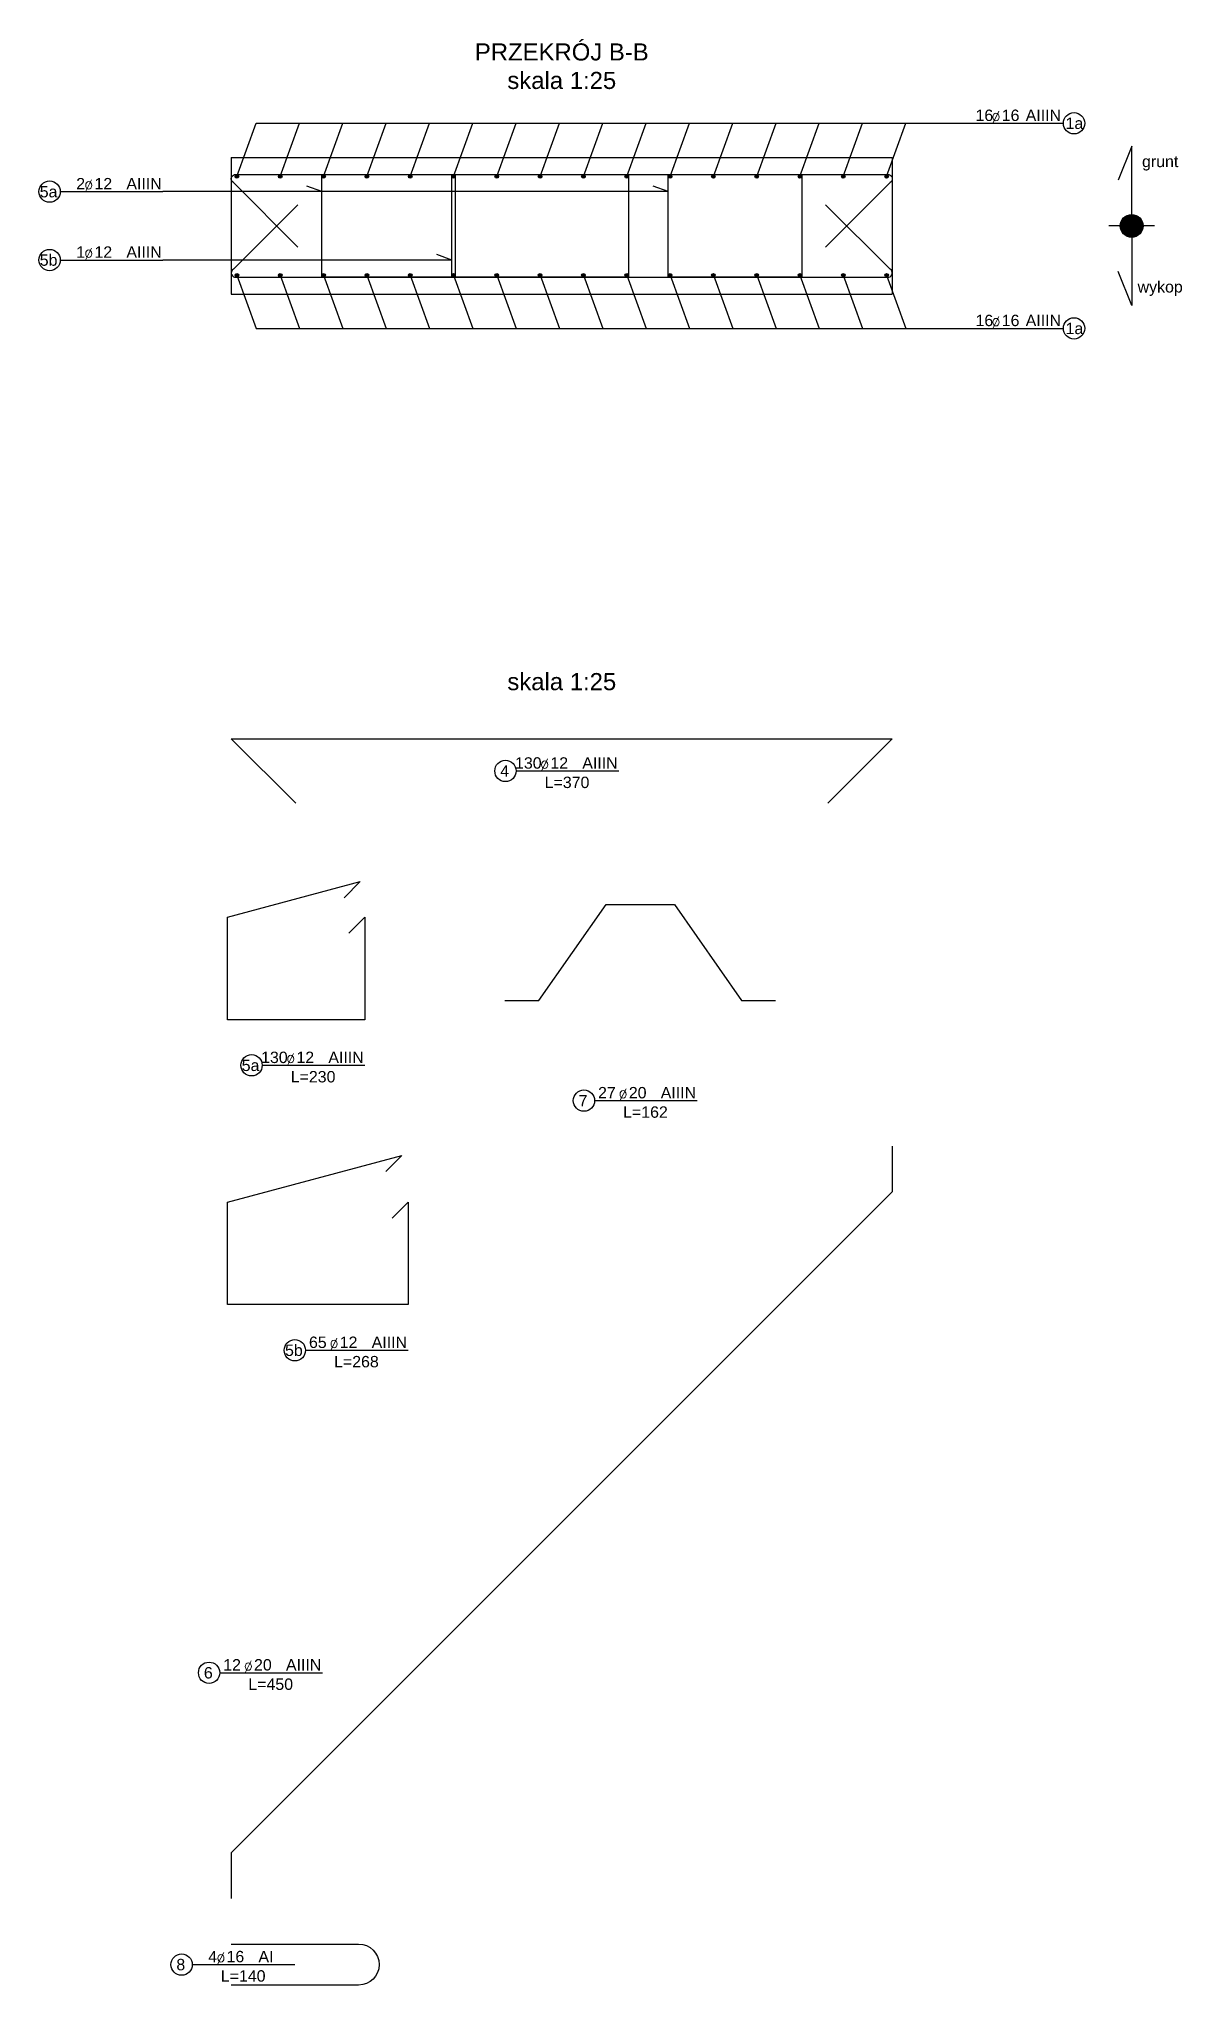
# Model space of a CAD drawing. Extents: x -5264 to 5377, y -10043 to -2374.
# Drawn here: x 4876 to 5377, y -3607 to -2753 of the extents above; entities that cross this region are included whole.
import ezdxf
from ezdxf.enums import TextEntityAlignment as Align

# ---------------------------------------------------------------- set-up
doc = ezdxf.new("R2010")
doc.units = 0
doc.header["$MEASUREMENT"] = 0
for name, color, linetype in [('__SOL-OPISY', 4, 'CONTINUOUS'), ('__SOL-WIDOK', 4, 'CONTINUOUS'), ('__SOL-ZBROJENIE', 3, 'CONTINUOUS')]:
    doc.layers.add(name, color=color, linetype=linetype)
doc.styles.add('ARIAL', font='arial.ttf', dxfattribs={"height": 2.5})
doc.styles.add('SIMPLEX', font='SIMPLEX.SHX', dxfattribs={"width": 0.8})
doc.styles.get("Standard").update_dxf_attribs({"font": 'arial.ttf'})

msp = doc.modelspace()

# ---------------------------------------------------------------- texts
at = {"layer": '__SOL-OPISY', "width": 2500, "attachment_point": 5}
for s, insert, char_height in [('PRZEKRÓJ B-B\\Pskala 1:25\\P', (5105, -2765), 7.5), ('grunt\\P', (5367.5, -2807.5), 5), ('wykop\\P', (5367.5, -2862.5), 5), ('skala 1:25\\P', (5105, -3035), 7.5)]:
    msp.add_mtext(s, dxfattribs=dict(at, insert=insert, char_height=char_height))

# ---------------------------------------------------------------- blocks, each defined once
blk = doc.blocks.new('OPIS_PRAWY')
at = {"layer": '__SOL-OPISY'}
blk.add_line((0, 0), (90, 0), dxfattribs=at)
blk.add_circle((99.4, 0), 9.36, dxfattribs=at)
at = {"layer": '__SOL-OPISY', "style": 'SIMPLEX', "width": 0.9}
blk.add_text(' %%c ', height=10, dxfattribs=at).set_placement((20.9, 0.5))
at = {"layer": '__SOL-OPISY', "style": 'ARIAL', "width": 0.8}
blk.add_attdef('ILOSC', text='', height=10, dxfattribs=at).set_placement((27.1, 0.1), align=Align.RIGHT)
for tag, p in [('SREDNICA', (35.4, 0.1)), ('STAL', (58.4, 0.5))]:
    blk.add_attdef(tag, p, '', height=10, dxfattribs=at)
for tag, p in [('NUMER', (99.4, 0)), ('DLUGOSC', (52.8, -6.1))]:
    blk.add_attdef(tag, text='', height=10, dxfattribs=at).set_placement(p, align=Align.MIDDLE)
blk = doc.blocks.new('OPIS_LEWY')
at = {"layer": '__SOL-OPISY'}
blk.add_line((-90, 0), (0, 0), dxfattribs=at)
blk.add_circle((-99.4, 0), 9.36, dxfattribs=at)
at = {"layer": '__SOL-OPISY', "style": 'SIMPLEX', "width": 0.9}
blk.add_text(' %%c ', height=10, dxfattribs=at).set_placement((-75, 0.5))
at = {"layer": '__SOL-OPISY', "style": 'ARIAL', "width": 0.8}
for tag, p in [('NUMER', (-99.4, 0)), ('DLUGOSC', (-58.9, -6.6))]:
    blk.add_attdef(tag, text='', height=10, dxfattribs=at).set_placement(p, align=Align.MIDDLE)
blk.add_attdef('ILOSC', text='', height=10, dxfattribs=at).set_placement((-74, 0.1), align=Align.RIGHT)
for tag, p in [('SREDNICA', (-65.8, 0.1)), ('STAL', (-42.7, 0.3))]:
    blk.add_attdef(tag, p, '', height=10, dxfattribs=at)

# ---------------------------------------------------------------- hatches: boundary and pattern name
at = {"layer": '__SOL-OPISY'}
msp.add_hatch(color=256, dxfattribs=at).paths.add_polyline_path([(5360, -2835, 1), (5350, -2835, 1)])
at = {"layer": '__SOL-ZBROJENIE'}
for points in [[(4963.3, -2813.3, 1), (4961.7, -2813.3, 1)], [(4982.3, -2813.3, 1), (4980.7, -2813.3, 1)], [(5001.3, -2813.3, 1), (4999.7, -2813.3, 1)], [(5020.3, -2813.3, 1), (5018.7, -2813.3, 1)], [(5039.3, -2813.3, 1), (5037.7, -2813.3, 1)], [(5058.3, -2813.3, 1), (5056.7, -2813.3, 1)], [(5077.3, -2813.3, 1), (5075.7, -2813.3, 1)], [(5096.3, -2813.3, 1), (5094.7, -2813.3, 1)], [(5115.3, -2813.3, 1), (5113.7, -2813.3, 1)], [(5134.3, -2813.3, 1), (5132.7, -2813.3, 1)], [(5153.3, -2813.3, 1), (5151.7, -2813.3, 1)], [(5172.3, -2813.3, 1), (5170.7, -2813.3, 1)], [(5191.3, -2813.3, 1), (5189.7, -2813.3, 1)], [(5210.3, -2813.3, 1), (5208.7, -2813.3, 1)], [(5229.3, -2813.3, 1), (5227.7, -2813.3, 1)], [(5248.3, -2813.3, 1), (5246.7, -2813.3, 1)], [(4963.3, -2856.7, 1), (4961.7, -2856.7, 1)], [(4982.3, -2856.7, 1), (4980.7, -2856.7, 1)], [(5001.3, -2856.7, 1), (4999.7, -2856.7, 1)], [(5020.3, -2856.7, 1), (5018.7, -2856.7, 1)], [(5039.3, -2856.7, 1), (5037.7, -2856.7, 1)], [(5058.3, -2856.7, 1), (5056.7, -2856.7, 1)], [(5077.3, -2856.7, 1), (5075.7, -2856.7, 1)], [(5096.3, -2856.7, 1), (5094.7, -2856.7, 1)], [(5115.3, -2856.7, 1), (5113.7, -2856.7, 1)], [(5134.3, -2856.7, 1), (5132.7, -2856.7, 1)], [(5153.3, -2856.7, 1), (5151.7, -2856.7, 1)], [(5172.3, -2856.7, 1), (5170.7, -2856.7, 1)], [(5191.3, -2856.7, 1), (5189.7, -2856.7, 1)], [(5210.3, -2856.7, 1), (5208.7, -2856.7, 1)], [(5229.3, -2856.7, 1), (5227.7, -2856.7, 1)], [(5248.3, -2856.7, 1), (5246.7, -2856.7, 1)]]:
    msp.add_hatch(color=256, dxfattribs=at).paths.add_polyline_path(points)

# ---------------------------------------------------------------- linework, layer by layer
at = {"layer": '__SOL-OPISY'}
for p, q in [((4962.5, -2813.3), (4970.98, -2790)), ((4970.98, -2790), (5280, -2790)), ((4981.5, -2813.3), (4989.98, -2790)), ((5000.5, -2813.3), (5008.98, -2790)), ((5019.5, -2813.3), (5027.98, -2790)), ((5038.5, -2813.3), (5046.98, -2790)), ((5057.5, -2813.3), (5065.98, -2790)), ((5076.5, -2813.3), (5084.98, -2790)), ((5095.5, -2813.3), (5103.98, -2790)), ((5114.5, -2813.3), (5122.98, -2790)), ((5133.5, -2813.3), (5141.98, -2790)), ((5152.5, -2813.3), (5160.98, -2790)), ((5171.5, -2813.3), (5179.98, -2790)), ((5190.5, -2813.3), (5198.98, -2790)), ((5209.5, -2813.3), (5217.98, -2790)), ((5228.5, -2813.3), (5236.98, -2790)), ((5247.5, -2813.3), (5255.98, -2790)), ((5355, -2800), (5349, -2815)), ((5355, -2835), (5355, -2800)), ((5151.7, -2820), (4930, -2820)), ((4999.7, -2820), (4993.12, -2817.61)), ((5151.7, -2820), (5145.12, -2817.61)), ((5365, -2835), (5345, -2835)), ((5355, -2835), (5355, -2870)), ((5056.7, -2850), (4930, -2850)), ((5056.7, -2850), (5050.12, -2847.61)), ((4962.5, -2856.7), (4970.98, -2880)), ((4981.5, -2856.7), (4989.98, -2880)), ((5000.5, -2856.7), (5008.98, -2880)), ((5019.5, -2856.7), (5027.98, -2880)), ((5038.5, -2856.7), (5046.98, -2880)), ((5057.5, -2856.7), (5065.98, -2880)), ((5076.5, -2856.7), (5084.98, -2880)), ((5095.5, -2856.7), (5103.98, -2880)), ((5114.5, -2856.7), (5122.98, -2880)), ((5133.5, -2856.7), (5141.98, -2880)), ((5152.5, -2856.7), (5160.98, -2880)), ((5171.5, -2856.7), (5179.98, -2880)), ((5190.5, -2856.7), (5198.98, -2880)), ((5209.5, -2856.7), (5217.98, -2880)), ((5228.5, -2856.7), (5236.98, -2880)), ((5247.5, -2856.7), (5255.98, -2880)), ((5355, -2870), (5349, -2855)), ((4970.98, -2880), (5280, -2880))]:
    msp.add_line(p, q, dxfattribs=at)
msp.add_circle((5355, -2835), 5, dxfattribs=at)
at = {"layer": '__SOL-WIDOK'}
for p, q in [((4960, -2805), (4960, -2865)), ((4960, -2805), (5250, -2805)), ((5250, -2805), (5250, -2865)), ((4960, -2865), (5250, -2865))]:
    msp.add_line(p, q, dxfattribs=at)
at = {"layer": '__SOL-ZBROJENIE'}
for points in [[(4989.28, -2844.28), (4961, -2816, -0.7), (4961.5, -2812.5), (5248.5, -2812.5, -0.7), (5249, -2816), (5220.72, -2844.28)], [(4989.28, -2844.28), (4961, -2816, -0.7), (4961.5, -2812.5), (5248.5, -2812.5, -0.7), (5249, -2816), (5220.72, -2844.28)], [(4989.28, -2825.72), (4961, -2854, 0.7), (4961.5, -2857.5), (5248.5, -2857.5, 0.7), (5249, -2854), (5220.72, -2825.72)], [(4989.28, -2825.72), (4961, -2854, 0.7), (4961.5, -2857.5), (5248.5, -2857.5, 0.7), (5249, -2854), (5220.72, -2825.72)], [(4960, -3588.78), (5015.86, -3588.78, -1), (5015.86, -3606.78), (4960, -3606.78)]]:
    msp.add_lwpolyline(points, format="xyb", dxfattribs=at)
for points in [[(5000.2, -2812.5), (5057.8, -2812.5, -0.414214), (5058.3, -2813), (5058.3, -2857, -0.414214), (5057.8, -2857.5), (5000.2, -2857.5, -0.414214), (4999.7, -2857), (4999.7, -2813, -0.414214)], [(5057.2, -2812.5), (5133.8, -2812.5, -0.414214), (5134.3, -2813), (5134.3, -2857, -0.414214), (5133.8, -2857.5), (5057.2, -2857.5, -0.414214), (5056.7, -2857), (5056.7, -2813, -0.414214)], [(5152.2, -2812.5), (5209.8, -2812.5, -0.414214), (5210.3, -2813), (5210.3, -2857, -0.414214), (5209.8, -2857.5), (5152.2, -2857.5, -0.414214), (5151.7, -2857), (5151.7, -2813, -0.414214)]]:
    msp.add_lwpolyline(points, format="xyb", close=True, dxfattribs=at)
for points in [[(4988.28, -3088.28), (4960, -3060), (5250, -3060), (5221.72, -3088.28)], [(5011.53, -3145.36), (5018.6, -3138.28), (5018.6, -3183.28), (4958.4, -3183.28), (4958.4, -3138.28), (5016.55, -3122.7), (5009.48, -3129.77)], [(5080, -3174.78), (5095, -3174.78), (5124.41, -3132.78), (5154.41, -3132.78), (5183.82, -3174.78), (5198.82, -3174.78)], [(5030.53, -3270.36), (5037.6, -3263.28), (5037.6, -3308.28), (4958.4, -3308.28), (4958.4, -3263.28), (5034.9, -3242.79), (5027.83, -3249.86)], [(5250, -3238.78), (5250, -3258.78), (4960, -3548.78), (4960, -3568.78)]]:
    msp.add_lwpolyline(points, dxfattribs=at)
for centre in [(4962.5, -2813.3), (4981.5, -2813.3), (5000.5, -2813.3), (5019.5, -2813.3), (5038.5, -2813.3), (5057.5, -2813.3), (5076.5, -2813.3), (5095.5, -2813.3), (5114.5, -2813.3), (5133.5, -2813.3), (5152.5, -2813.3), (5171.5, -2813.3), (5190.5, -2813.3), (5209.5, -2813.3), (5228.5, -2813.3), (5247.5, -2813.3), (4962.5, -2856.7), (4981.5, -2856.7), (5000.5, -2856.7), (5019.5, -2856.7), (5038.5, -2856.7), (5057.5, -2856.7), (5076.5, -2856.7), (5095.5, -2856.7), (5114.5, -2856.7), (5133.5, -2856.7), (5152.5, -2856.7), (5171.5, -2856.7), (5190.5, -2856.7), (5209.5, -2856.7), (5228.5, -2856.7), (5247.5, -2856.7)]:
    msp.add_circle(centre, 0.8, dxfattribs=at)

# ---------------------------------------------------------------- block references
at = {"layer": '__SOL-OPISY'}
ref = msp.add_blockref('OPIS_PRAWY', (5280, -2790), dxfattribs=dict(at, xscale=0.5, yscale=0.5, zscale=0.5))
ref.add_attrib('ILOSC', '16', (5286.5, -2789), dxfattribs={"height": 5, "style": 'ARIAL'})
ref.add_attrib('SREDNICA', '16', (5298, -2789), dxfattribs={"height": 5, "style": 'ARIAL'})
ref.add_attrib('STAL', 'AIIIN', (5308.5, -2789), dxfattribs={"height": 5, "style": 'ARIAL'})
ref.add_attrib('NUMER', '1a', (5326, -2792.5), dxfattribs={"height": 5, "style": 'ARIAL'})
ref = msp.add_blockref('OPIS_LEWY', (4930, -2820), dxfattribs=dict(at, xscale=0.5, yscale=0.5, zscale=0.5))
ref.add_attrib('ILOSC', '2', (4892, -2819), dxfattribs={"height": 5, "style": 'ARIAL'})
ref.add_attrib('SREDNICA', '12', (4900, -2819), dxfattribs={"height": 5, "style": 'ARIAL'})
ref.add_attrib('STAL', 'AIIIN', (4914, -2819), dxfattribs={"height": 5, "style": 'ARIAL'})
ref.add_attrib('NUMER', '5a', (4876, -2822.5), dxfattribs={"height": 5, "style": 'ARIAL'})
ref = msp.add_blockref('OPIS_LEWY', (4930, -2850), dxfattribs=dict(at, xscale=0.5, yscale=0.5, zscale=0.5))
ref.add_attrib('ILOSC', '1', (4892, -2849), dxfattribs={"height": 5, "style": 'ARIAL'})
ref.add_attrib('SREDNICA', '12', (4900, -2849), dxfattribs={"height": 5, "style": 'ARIAL'})
ref.add_attrib('STAL', 'AIIIN', (4914, -2849), dxfattribs={"height": 5, "style": 'ARIAL'})
ref.add_attrib('NUMER', '5b', (4876, -2852.5), dxfattribs={"height": 5, "style": 'ARIAL'})
ref = msp.add_blockref('OPIS_PRAWY', (5280, -2880), dxfattribs=dict(at, xscale=0.5, yscale=0.5, zscale=0.5))
ref.add_attrib('ILOSC', '16', (5286.5, -2879), dxfattribs={"height": 5, "style": 'ARIAL'})
ref.add_attrib('SREDNICA', '16', (5298, -2879), dxfattribs={"height": 5, "style": 'ARIAL'})
ref.add_attrib('STAL', 'AIIIN', (5308.5, -2879), dxfattribs={"height": 5, "style": 'ARIAL'})
ref.add_attrib('NUMER', '1a', (5326, -2882.5), dxfattribs={"height": 5, "style": 'ARIAL'})
ref = msp.add_blockref('OPIS_LEWY', (5130, -3074.14), dxfattribs=dict(at, xscale=0.5, yscale=0.5, zscale=0.5))
ref.add_attrib('ILOSC', '130', (5084.5, -3073.14), dxfattribs={"height": 5, "style": 'ARIAL'})
ref.add_attrib('SREDNICA', '12', (5100, -3073.14), dxfattribs={"height": 5, "style": 'ARIAL'})
ref.add_attrib('DLUGOSC', 'L=370', (5097.5, -3081.64), dxfattribs={"height": 5, "style": 'ARIAL'})
ref.add_attrib('STAL', 'AIIIN', (5114, -3073.14), dxfattribs={"height": 5, "style": 'ARIAL'})
ref.add_attrib('NUMER', '4', (5078, -3076.64), dxfattribs={"height": 5, "style": 'ARIAL'})
ref = msp.add_blockref('OPIS_LEWY', (5018.6, -3203.28), dxfattribs=dict(at, xscale=0.5, yscale=0.5, zscale=0.5))
ref.add_attrib('ILOSC', '130', (4973.1, -3202.28), dxfattribs={"height": 5, "style": 'ARIAL'})
ref.add_attrib('SREDNICA', '12', (4988.6, -3202.28), dxfattribs={"height": 5, "style": 'ARIAL'})
ref.add_attrib('DLUGOSC', 'L=230', (4986.1, -3210.78), dxfattribs={"height": 5, "style": 'ARIAL'})
ref.add_attrib('STAL', 'AIIIN', (5002.6, -3202.28), dxfattribs={"height": 5, "style": 'ARIAL'})
ref.add_attrib('NUMER', '5a', (4964.6, -3205.78), dxfattribs={"height": 5, "style": 'ARIAL'})
ref = msp.add_blockref('OPIS_LEWY', (5164.41, -3218.78), dxfattribs=dict(at, xscale=0.5, yscale=0.5, zscale=0.5))
ref.add_attrib('ILOSC', '27', (5120.91, -3217.78), dxfattribs={"height": 5, "style": 'ARIAL'})
ref.add_attrib('SREDNICA', '20', (5134.41, -3217.78), dxfattribs={"height": 5, "style": 'ARIAL'})
ref.add_attrib('DLUGOSC', 'L=162', (5131.91, -3226.28), dxfattribs={"height": 5, "style": 'ARIAL'})
ref.add_attrib('STAL', 'AIIIN', (5148.41, -3217.78), dxfattribs={"height": 5, "style": 'ARIAL'})
ref.add_attrib('NUMER', '7', (5112.41, -3221.28), dxfattribs={"height": 5, "style": 'ARIAL'})
ref = msp.add_blockref('OPIS_LEWY', (5037.6, -3328.28), dxfattribs=dict(at, xscale=0.5, yscale=0.5, zscale=0.5))
ref.add_attrib('ILOSC', '65', (4994.1, -3327.28), dxfattribs={"height": 5, "style": 'ARIAL'})
ref.add_attrib('SREDNICA', '12', (5007.6, -3327.28), dxfattribs={"height": 5, "style": 'ARIAL'})
ref.add_attrib('DLUGOSC', 'L=268', (5005.1, -3335.78), dxfattribs={"height": 5, "style": 'ARIAL'})
ref.add_attrib('STAL', 'AIIIN', (5021.6, -3327.28), dxfattribs={"height": 5, "style": 'ARIAL'})
ref.add_attrib('NUMER', '5b', (4983.6, -3330.78), dxfattribs={"height": 5, "style": 'ARIAL'})
ref = msp.add_blockref('OPIS_LEWY', (5000, -3469.78), dxfattribs=dict(at, xscale=0.5, yscale=0.5, zscale=0.5))
ref.add_attrib('ILOSC', '12', (4956.5, -3468.78), dxfattribs={"height": 5, "style": 'ARIAL'})
ref.add_attrib('SREDNICA', '20', (4970, -3468.78), dxfattribs={"height": 5, "style": 'ARIAL'})
ref.add_attrib('DLUGOSC', 'L=450', (4967.5, -3477.28), dxfattribs={"height": 5, "style": 'ARIAL'})
ref.add_attrib('STAL', 'AIIIN', (4984, -3468.78), dxfattribs={"height": 5, "style": 'ARIAL'})
ref.add_attrib('NUMER', '6', (4948, -3472.28), dxfattribs={"height": 5, "style": 'ARIAL'})
ref = msp.add_blockref('OPIS_LEWY', (4987.93, -3597.78), dxfattribs=dict(at, xscale=0.5, yscale=0.5, zscale=0.5))
ref.add_attrib('ILOSC', '4', (4949.93, -3596.78), dxfattribs={"height": 5, "style": 'ARIAL'})
ref.add_attrib('SREDNICA', '16', (4957.93, -3596.78), dxfattribs={"height": 5, "style": 'ARIAL'})
ref.add_attrib('DLUGOSC', 'L=140', (4955.43, -3605.28), dxfattribs={"height": 5, "style": 'ARIAL'})
ref.add_attrib('STAL', 'AI', (4971.93, -3596.78), dxfattribs={"height": 5, "style": 'ARIAL'})
ref.add_attrib('NUMER', '8', (4935.93, -3600.28), dxfattribs={"height": 5, "style": 'ARIAL'})

msp.set_redraw_order([(e.dxf.handle, doc.entitydb.next_handle()) for e in msp.query("TEXT MTEXT ATTDEF DIMENSION ARC_DIMENSION")])  # texts and dimensions are drawn at this point

doc.saveas('drawing.dxf')
